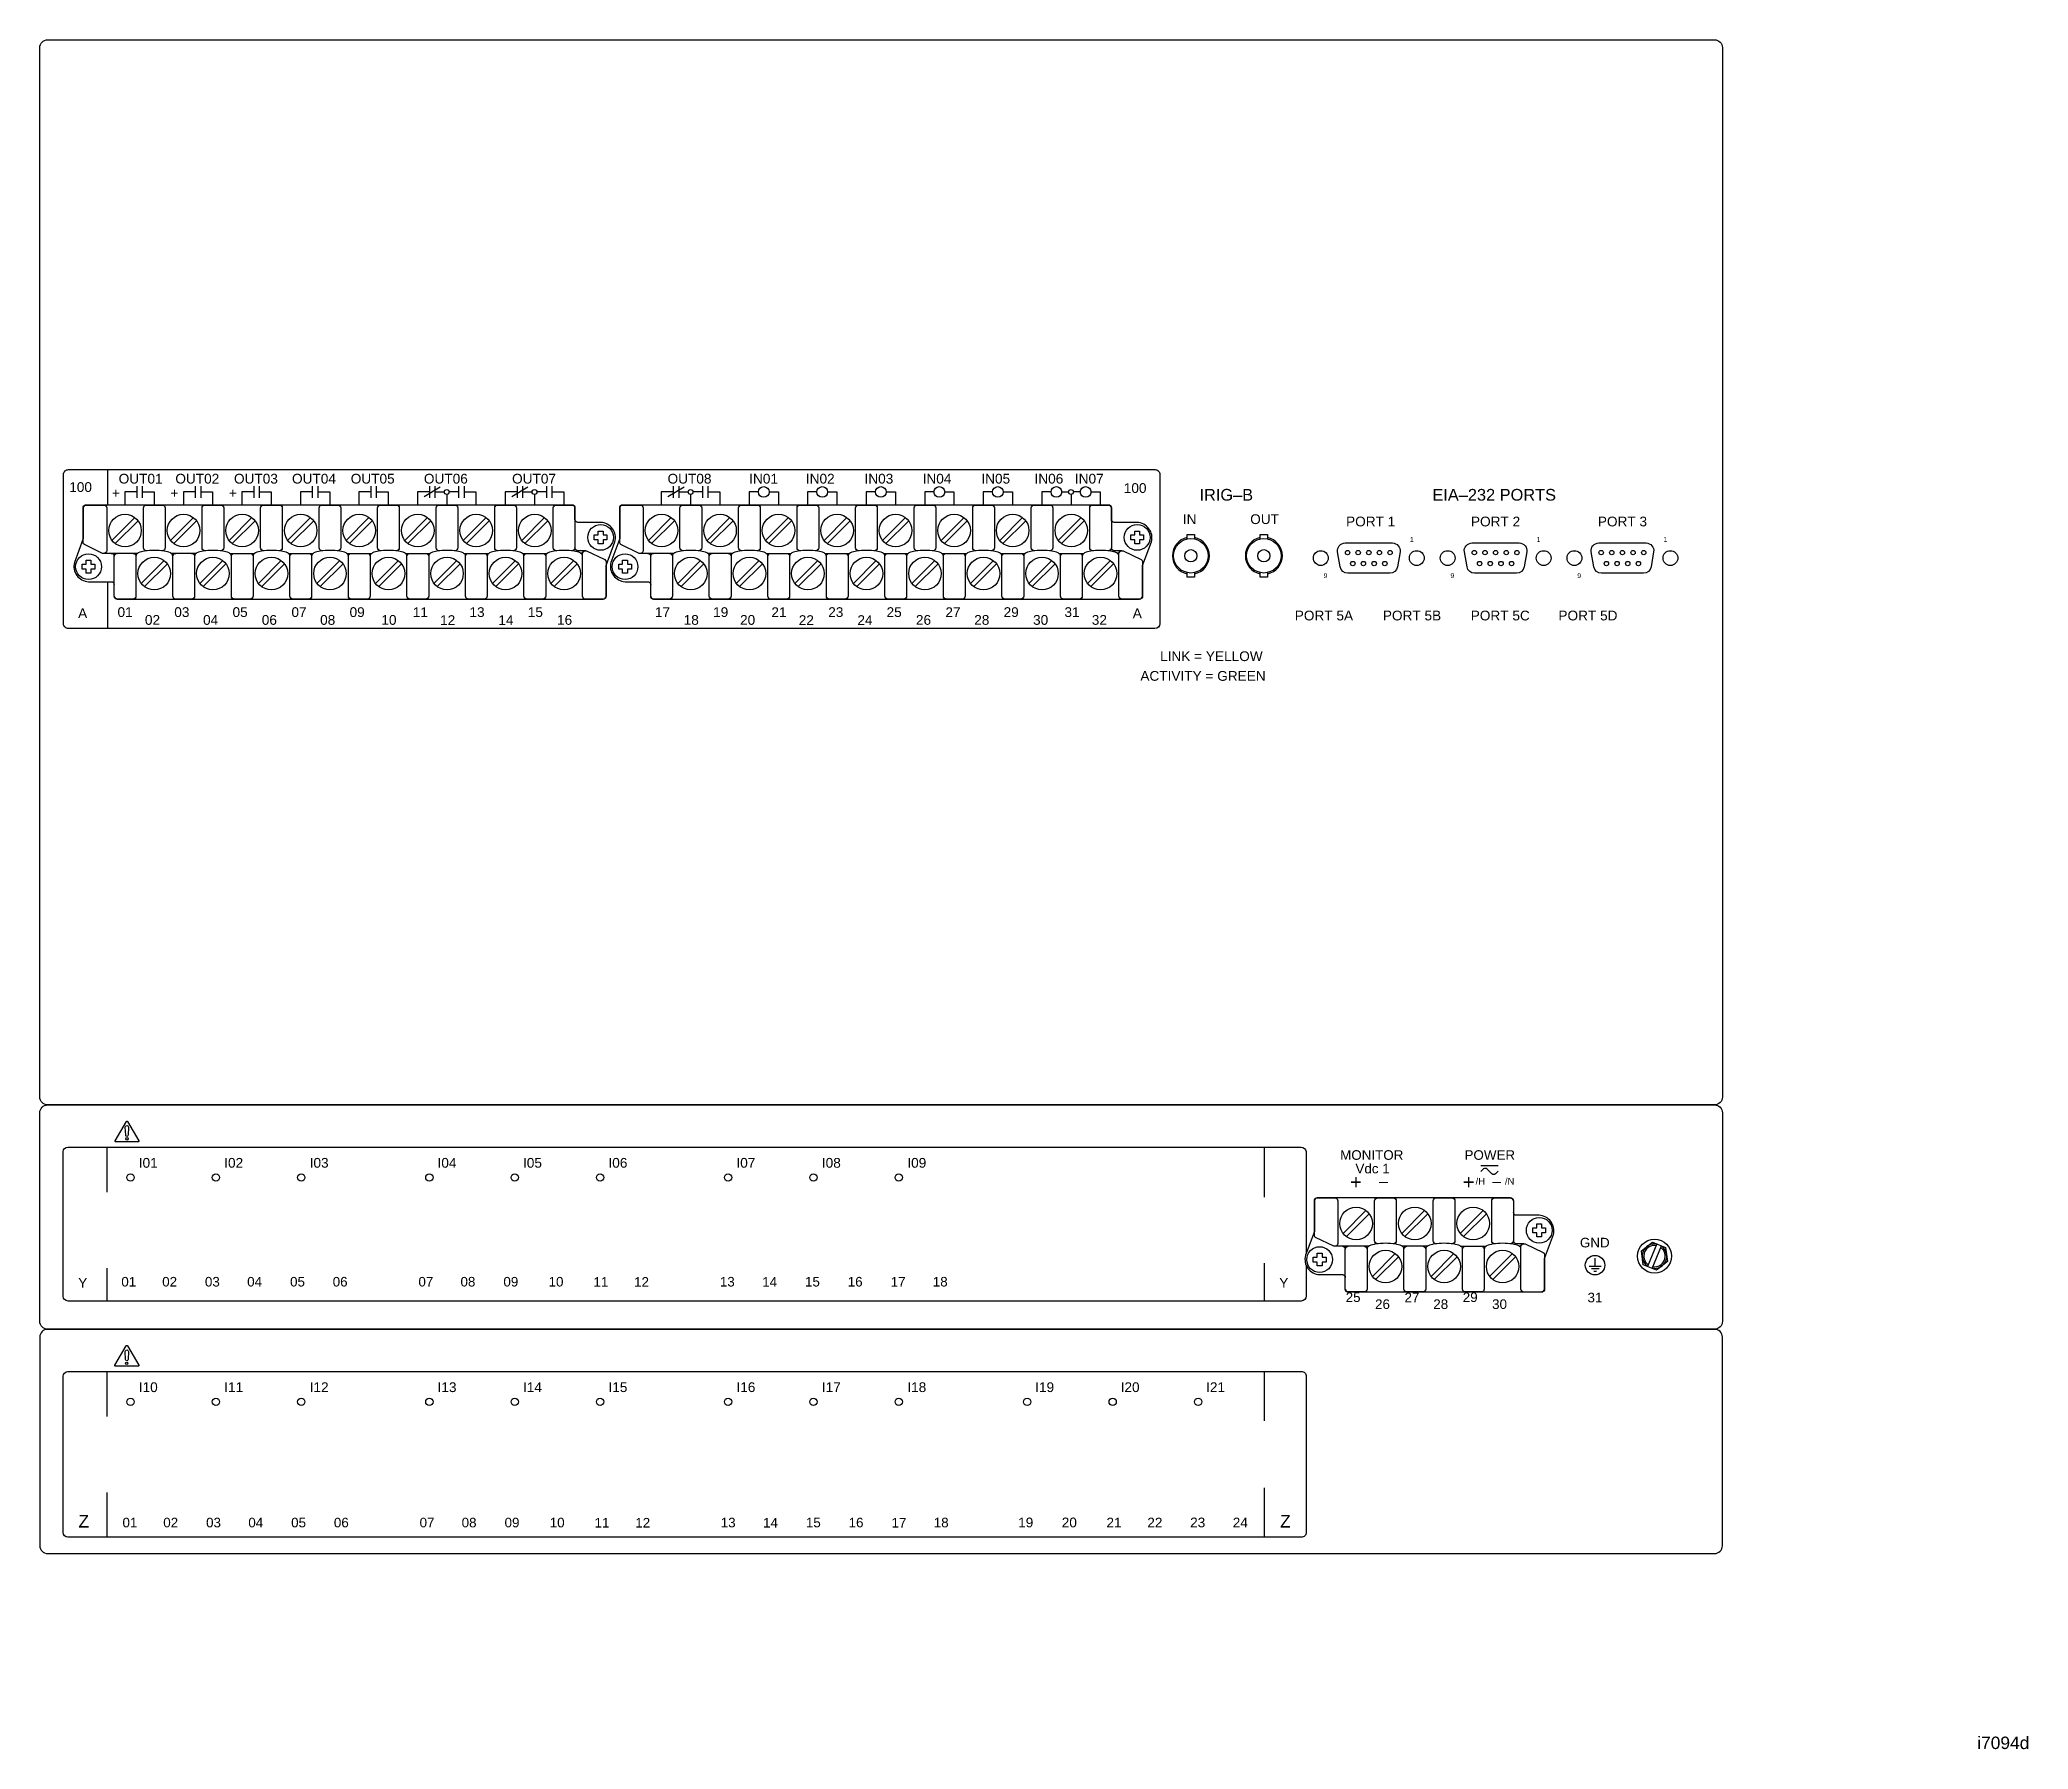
# Model space of a CAD drawing. Header units: inches. Extents: x 1 to 47.8, y 0.2 to 35.
# Drawn here: x 27.37 to 47.76, y 0.25 to 17.77 of the extents above; entities that cross this region are included whole.
import ezdxf

# ---------------------------------------------------------------- set-up
doc = ezdxf.new("R2010")
doc.units = ezdxf.units.IN
doc.header["$MEASUREMENT"] = 0
doc.layers.add('9.0_____DWG', color=7, linetype='Continuous')
doc.styles.add('Arial', font='arial.ttf', dxfattribs={"height": 0.1})

msp = doc.modelspace()

# ---------------------------------------------------------------- texts
at = {"layer": '9.0_____DWG', "style": 'Arial'}
for s, height, p in [('OUT01', 0.1, (28.183, 13.224)), ('OUT02', 0.1, (28.764, 13.224)), ('OUT03', 0.1, (29.365, 13.224)), ('OUT04', 0.1, (29.96, 13.224)), ('OUT05', 0.1, (30.562, 13.224)), ('OUT06', 0.1, (31.312, 13.224)), ('OUT07', 0.1, (32.216, 13.224)), ('OUT08', 0.1, (33.81, 13.224)), ('IN01', 0.1, (34.647, 13.224)), ('IN02', 0.1, (35.228, 13.224)), ('IN03', 0.1, (35.829, 13.224)), ('IN04', 0.1, (36.425, 13.224)), ('IN05', 0.1, (37.027, 13.224)), ('IN06', 0.1, (37.572, 13.224)), ('IN07', 0.1, (37.986, 13.224)), ('100', 0.1, (27.676, 13.138)), ('+', 0.1, (28.114, 13.076)), ('+', 0.1, (28.714, 13.076)), ('+', 0.1, (29.314, 13.076)), ('100', 0.1, (38.487, 13.128)), ('IRIG–B', 0.12, (39.263, 13.049)), ('EIA–232 PORTS', 0.12, (41.651, 13.049)), ('IN', 0.1, (39.093, 12.808)), ('OUT', 0.1, (39.783, 12.809)), ('PORT 1', 0.1, (40.766, 12.785)), ('PORT 2', 0.1, (42.046, 12.785)), ('PORT 3', 0.1, (43.347, 12.785)), ('1', 0.05, (41.42, 12.626)), ('1', 0.05, (42.72, 12.626)), ('1', 0.05, (44.02, 12.626)), ('9', 0.05, (40.536, 12.255)), ('9', 0.05, (41.836, 12.255)), ('9', 0.05, (43.136, 12.255)), ('A', 0.1, (27.767, 11.845)), ('01', 0.1, (28.171, 11.856)), ('02', 0.1, (28.452, 11.776)), ('03', 0.1, (28.753, 11.856)), ('04', 0.1, (29.048, 11.776)), ('05', 0.1, (29.35, 11.856)), ('06', 0.1, (29.65, 11.776)), ('07', 0.1, (29.954, 11.856)), ('08', 0.1, (30.248, 11.776)), ('09', 0.1, (30.55, 11.856)), ('10', 0.1, (30.876, 11.776)), ('11', 0.1, (31.198, 11.855)), ('12', 0.1, (31.478, 11.774)), ('13', 0.1, (31.779, 11.856)), ('14', 0.1, (32.075, 11.774)), ('15', 0.1, (32.377, 11.856)), ('16', 0.1, (32.677, 11.776)), ('17', 0.1, (33.68, 11.855)), ('18', 0.1, (33.975, 11.776)), ('19', 0.1, (34.277, 11.856)), ('20', 0.1, (34.553, 11.776)), ('21', 0.1, (34.874, 11.855)), ('22', 0.1, (35.155, 11.774)), ('23', 0.1, (35.457, 11.856)), ('24', 0.1, (35.756, 11.774)), ('25', 0.1, (36.055, 11.856)), ('26', 0.1, (36.356, 11.776)), ('27', 0.1, (36.658, 11.855)), ('28', 0.1, (36.954, 11.776)), ('29', 0.1, (37.255, 11.856)), ('30', 0.1, (37.557, 11.776)), ('31', 0.1, (37.879, 11.856)), ('32', 0.1, (38.159, 11.776)), ('A', 0.1, (38.579, 11.844)), ('PORT 5A', 0.1, (40.24, 11.821)), ('PORT 5B', 0.1, (41.143, 11.821)), ('PORT 5C', 0.1, (42.044, 11.821)), ('PORT 5D', 0.1, (42.943, 11.821)), ('LINK = YELLOW', 0.1, (38.859, 11.404)), ('ACTIVITY = GREEN', 0.1, (38.657, 11.202)), ('MONITOR', 0.0983, (40.705, 6.291)), ('POWER', 0.0983, (41.98, 6.291)), ('I01', 0.1, (28.389, 6.21)), ('I02', 0.1, (29.265, 6.21)), ('I03', 0.1, (30.141, 6.21)), ('I04', 0.1, (31.452, 6.21)), ('I05', 0.1, (32.328, 6.21)), ('I06', 0.1, (33.204, 6.21)), ('I07', 0.1, (34.516, 6.21)), ('I08', 0.1, (35.392, 6.21)), ('I09', 0.1, (36.268, 6.21)), ('Vdc 1', 0.0983, (40.862, 6.152)), ('+', 0.147, (40.807, 5.99)), ('–', 0.118, (41.104, 6.015)), ('+', 0.147, (41.963, 5.99)), ('/H', 0.0688, (42.094, 6.037)), ('–', 0.118, (42.264, 6.014)), ('/N', 0.0688, (42.395, 6.037)), ('GND', 0.0983, (43.163, 5.393)), ('Y', 0.1, (27.768, 4.979)), ('01', 0.0983, (28.21, 4.992)), ('02', 0.0983, (28.629, 4.992)), ('03', 0.0983, (29.067, 4.992)), ('04', 0.0983, (29.5, 4.992)), ('05', 0.0983, (29.94, 4.992)), ('06', 0.0983, (30.377, 4.992)), ('07', 0.0983, (31.256, 4.992)), ('08', 0.0983, (31.687, 4.992)), ('09', 0.0983, (32.127, 4.992)), ('10', 0.0983, (32.59, 4.992)), ('11', 0.0983, (33.05, 4.99)), ('12', 0.0983, (33.467, 4.99)), ('13', 0.0983, (34.346, 4.992)), ('14', 0.0983, (34.78, 4.99)), ('15', 0.0983, (35.219, 4.992)), ('16', 0.0983, (35.657, 4.992)), ('17', 0.0983, (36.097, 4.99)), ('18', 0.0983, (36.529, 4.992)), ('Y', 0.1, (40.081, 4.979)), ('25', 0.0983, (40.762, 4.833)), ('27', 0.0983, (41.365, 4.831)), ('29', 0.0983, (41.962, 4.833)), ('31', 0.0983, (43.241, 4.83)), ('26', 0.0983, (41.063, 4.762)), ('28', 0.0983, (41.66, 4.762)), ('30', 0.0983, (42.263, 4.762)), ('I10', 0.1, (28.389, 3.91)), ('I11', 0.1, (29.265, 3.91)), ('I12', 0.1, (30.141, 3.91)), ('I13', 0.1, (31.452, 3.91)), ('I14', 0.1, (32.328, 3.91)), ('I15', 0.1, (33.204, 3.91)), ('I16', 0.1, (34.516, 3.91)), ('I17', 0.1, (35.392, 3.91)), ('I18', 0.1, (36.268, 3.91)), ('I19', 0.1, (37.579, 3.91)), ('I20', 0.1, (38.455, 3.91)), ('I21', 0.1, (39.331, 3.91)), ('Z', 0.128, (27.77, 2.521)), ('01', 0.0983, (28.222, 2.523)), ('02', 0.0983, (28.64, 2.523)), ('03', 0.0983, (29.079, 2.523)), ('04', 0.0983, (29.512, 2.523)), ('05', 0.0983, (29.951, 2.523)), ('06', 0.0983, (30.389, 2.523)), ('07', 0.0983, (31.268, 2.523)), ('08', 0.0983, (31.699, 2.523)), ('09', 0.0983, (32.139, 2.523)), ('10', 0.0983, (32.602, 2.523)), ('11', 0.0983, (33.061, 2.521)), ('12', 0.0983, (33.479, 2.521)), ('13', 0.0983, (34.355, 2.523)), ('14', 0.0983, (34.789, 2.521)), ('15', 0.0983, (35.228, 2.523)), ('16', 0.0983, (35.666, 2.523)), ('17', 0.0983, (36.106, 2.521)), ('18', 0.0983, (36.539, 2.523)), ('19', 0.1, (37.404, 2.523)), ('20', 0.1, (37.851, 2.523)), ('21', 0.1, (38.309, 2.522)), ('22', 0.1, (38.728, 2.522)), ('23', 0.1, (39.167, 2.523)), ('24', 0.1, (39.604, 2.522)), ('Z', 0.128, (40.089, 2.521)), ('i7094d', 0.1275, (47.236, 0.25))]:
    msp.add_text(s, height=height, dxfattribs=at).set_placement(p)

# ---------------------------------------------------------------- linework, layer by layer
at = {"layer": '9.0_____DWG'}
for p, q in [((31.424, 13.138), (31.521, 13.138)), ((31.546, 13.113), (31.546, 13.004)), ((31.668, 13.138), (31.571, 13.138)), ((32.324, 13.138), (32.421, 13.138)), ((32.446, 13.113), (32.446, 13.004)), ((32.568, 13.138), (32.471, 13.138)), ((33.924, 13.138), (34.021, 13.138)), ((34.046, 13.113), (34.046, 13.004)), ((34.168, 13.138), (34.071, 13.138)), ((37.851, 13.138), (37.921, 13.138)), ((37.946, 13.113), (37.946, 13.004)), ((38.041, 13.138), (37.971, 13.138))]:
    msp.add_line(p, q, dxfattribs=at)
for points in [[(27.374, 17.694, -0.414292), (27.454, 17.774), (44.544, 17.774, -0.414253), (44.624, 17.694), (44.624, 6.934, -0.414253), (44.544, 6.854), (27.454, 6.854, -0.414292), (27.374, 6.934)], [(38.807, 13.367, -0.419026), (38.857, 13.317), (38.857, 11.787, -0.414132), (38.807, 11.737), (27.669, 11.737, -0.418428), (27.617, 11.787), (27.617, 13.317, -0.422338), (27.669, 13.367)], [(33.152, 12.04), (32.968, 12.04, -0.414214), (32.938, 12.07), (32.938, 12.507, -0.390527), (32.968, 12.535), (32.98, 12.535), (33.166, 12.445, -0.241514), (33.179, 12.425), (33.179, 12.07, -0.422157)], [(38.652, 12.04), (38.468, 12.04, -0.414214), (38.438, 12.07), (38.438, 12.507, -0.390527), (38.468, 12.535), (38.48, 12.535), (38.666, 12.445, -0.241514), (38.679, 12.425), (38.679, 12.07, -0.422157)], [(40.757, 12.615), (41.241, 12.615, -0.46318), (41.319, 12.523), (41.292, 12.369, -0.363045), (41.214, 12.304), (40.784, 12.304, -0.360245), (40.706, 12.369), (40.679, 12.523, -0.463312)], [(42.057, 12.615), (42.541, 12.615, -0.46318), (42.619, 12.523), (42.592, 12.369, -0.363045), (42.514, 12.304), (42.084, 12.304, -0.360245), (42.006, 12.369), (41.979, 12.523, -0.463312)], [(43.357, 12.615), (43.841, 12.615, -0.46318), (43.919, 12.523), (43.892, 12.369, -0.363045), (43.814, 12.304), (43.384, 12.304, -0.360245), (43.306, 12.369), (43.279, 12.523, -0.463312)], [(27.374, 6.773, -0.414292), (27.454, 6.853), (44.544, 6.853, -0.414253), (44.624, 6.773), (44.624, 4.634, -0.414253), (44.544, 4.554), (27.454, 4.554, -0.414292), (27.374, 4.634)], [(28.146, 6.485), (28.262, 6.685, -0.552985), (28.274, 6.685), (28.389, 6.485, -0.563982), (28.383, 6.475), (28.152, 6.475, -0.589238)], [(28.251, 6.625, -1.008297), (28.284, 6.625), (28.28, 6.543, -1.009953), (28.255, 6.544)], [(42.774, 4.936), (42.589, 4.935, -0.414214), (42.559, 4.965), (42.559, 5.403, -0.390527), (42.589, 5.431), (42.601, 5.431), (42.787, 5.341, -0.241514), (42.8, 5.321), (42.8, 4.965, -0.422157)], [(28.145, 4.185), (28.26, 4.385, -0.552985), (28.272, 4.385), (28.388, 4.185, -0.563982), (28.382, 4.174), (28.151, 4.174, -0.589238)], [(28.25, 4.325, -1.008297), (28.283, 4.325), (28.279, 4.243, -1.009953), (28.254, 4.243)], [(27.663, 4.121), (40.306, 4.121, -0.428944), (40.358, 4.07), (40.358, 2.471, -0.426886), (40.306, 2.421), (27.663, 2.421, -0.399702), (27.615, 2.471), (27.615, 4.07, -0.398751)]]:
    msp.add_lwpolyline(points, format="xyb", close=True, dxfattribs=at)
for points in [[(28.067, 13.367), (28.067, 13.004)], [(28.368, 13.138), (28.246, 13.138), (28.246, 13.004)], [(28.368, 13.198), (28.368, 13.078)], [(28.424, 13.198), (28.424, 13.078)], [(28.424, 13.138), (28.546, 13.138), (28.546, 13.004)], [(28.968, 13.138), (28.846, 13.138), (28.846, 13.004)], [(28.968, 13.198), (28.968, 13.078)], [(29.024, 13.198), (29.024, 13.078)], [(29.024, 13.138), (29.146, 13.138), (29.146, 13.004)], [(29.568, 13.138), (29.446, 13.138), (29.446, 13.004)], [(29.568, 13.198), (29.568, 13.078)], [(29.624, 13.198), (29.624, 13.078)], [(29.624, 13.138), (29.746, 13.138), (29.746, 13.004)], [(30.168, 13.138), (30.046, 13.138), (30.046, 13.004)], [(30.168, 13.198), (30.168, 13.078)], [(30.224, 13.198), (30.224, 13.078)], [(30.224, 13.138), (30.346, 13.138), (30.346, 13.004)], [(30.768, 13.138), (30.646, 13.138), (30.646, 12.999)], [(30.768, 13.198), (30.768, 13.078)], [(30.824, 13.198), (30.824, 13.078)], [(30.824, 13.138), (30.946, 13.138), (30.946, 13.004)], [(31.368, 13.138), (31.246, 13.138), (31.246, 13.004)], [(31.479, 13.188), (31.314, 13.088)], [(31.368, 13.198), (31.368, 13.078)], [(31.424, 13.198), (31.424, 13.078)], [(31.668, 13.198), (31.668, 13.078)], [(31.724, 13.198), (31.724, 13.078)], [(31.724, 13.138), (31.846, 13.138), (31.846, 13.004)], [(32.268, 13.138), (32.146, 13.138), (32.146, 13.004)], [(32.379, 13.188), (32.214, 13.088)], [(32.268, 13.198), (32.268, 13.078)], [(32.324, 13.198), (32.324, 13.078)], [(32.568, 13.198), (32.568, 13.078)], [(32.624, 13.198), (32.624, 13.078)], [(32.624, 13.138), (32.746, 13.138), (32.746, 13.004)], [(33.868, 13.138), (33.746, 13.138), (33.746, 13.004)], [(33.979, 13.188), (33.814, 13.088)], [(33.868, 13.198), (33.868, 13.078)], [(33.924, 13.198), (33.924, 13.078)], [(34.168, 13.198), (34.168, 13.078)], [(34.224, 13.198), (34.224, 13.078)], [(34.224, 13.138), (34.346, 13.138), (34.346, 13.004)], [(34.741, 13.138), (34.646, 13.138), (34.646, 13.004)], [(34.851, 13.138), (34.946, 13.138), (34.946, 13.004)], [(35.341, 13.138), (35.246, 13.138), (35.246, 13.004)], [(35.451, 13.138), (35.546, 13.138), (35.546, 13.004)], [(35.941, 13.138), (35.846, 13.138), (35.846, 13.004)], [(36.051, 13.138), (36.146, 13.138), (36.146, 13.004)], [(36.541, 13.138), (36.446, 13.138), (36.446, 13.004)], [(36.651, 13.138), (36.746, 13.138), (36.746, 13.004)], [(37.141, 13.138), (37.046, 13.138), (37.046, 13.004)], [(37.251, 13.138), (37.346, 13.138), (37.346, 13.004)], [(37.741, 13.138), (37.646, 13.138), (37.646, 13.004)], [(38.151, 13.138), (38.246, 13.138), (38.246, 13.004)], [(28.348, 12.876), (28.114, 12.641)], [(28.949, 12.876), (28.715, 12.641)], [(29.549, 12.876), (29.315, 12.641)], [(30.149, 12.876), (29.915, 12.641)], [(30.749, 12.876), (30.515, 12.641)], [(31.349, 12.876), (31.115, 12.641)], [(31.949, 12.876), (31.715, 12.641)], [(32.549, 12.876), (32.315, 12.641)], [(33.848, 12.876), (33.614, 12.641)], [(34.449, 12.876), (34.215, 12.641)], [(35.049, 12.876), (34.815, 12.641)], [(35.649, 12.876), (35.415, 12.641)], [(36.249, 12.876), (36.015, 12.641)], [(36.849, 12.876), (36.615, 12.641)], [(37.449, 12.876), (37.215, 12.641)], [(38.049, 12.876), (37.815, 12.641)], [(28.382, 12.842), (28.147, 12.608)], [(28.982, 12.842), (28.748, 12.608)], [(29.582, 12.842), (29.348, 12.608)], [(30.182, 12.842), (29.948, 12.608)], [(30.782, 12.842), (30.548, 12.608)], [(31.382, 12.842), (31.148, 12.608)], [(31.982, 12.842), (31.748, 12.608)], [(32.582, 12.842), (32.348, 12.608)], [(33.882, 12.842), (33.647, 12.608)], [(34.482, 12.842), (34.248, 12.608)], [(35.082, 12.842), (34.848, 12.608)], [(35.682, 12.842), (35.448, 12.608)], [(36.282, 12.842), (36.048, 12.608)], [(36.882, 12.842), (36.648, 12.608)], [(37.482, 12.842), (37.248, 12.608)], [(38.082, 12.842), (37.848, 12.608)], [(39.137, 12.657), (39.137, 12.702), (39.212, 12.702), (39.212, 12.657)], [(39.885, 12.657), (39.885, 12.702), (39.96, 12.702), (39.96, 12.657)], [(28.977, 12.508), (28.721, 12.508)], [(29.322, 12.508), (29.577, 12.508)], [(29.922, 12.508), (30.177, 12.508)], [(30.522, 12.508), (30.777, 12.508)], [(31.122, 12.508), (31.377, 12.508)], [(31.722, 12.508), (31.977, 12.508)], [(32.322, 12.508), (32.577, 12.508)], [(32.938, 12.509), (32.921, 12.509)], [(34.477, 12.508), (34.221, 12.508)], [(34.822, 12.508), (35.077, 12.508)], [(35.422, 12.508), (35.677, 12.508)], [(36.022, 12.508), (36.277, 12.508)], [(36.622, 12.508), (36.877, 12.508)], [(37.222, 12.508), (37.477, 12.508)], [(37.822, 12.508), (38.077, 12.508)], [(38.438, 12.509), (38.421, 12.509)], [(28.649, 12.435), (28.415, 12.2)], [(28.682, 12.401), (28.448, 12.167)], [(29.25, 12.435), (29.015, 12.2)], [(29.283, 12.401), (29.049, 12.167)], [(29.85, 12.435), (29.615, 12.2)], [(29.883, 12.401), (29.649, 12.167)], [(30.45, 12.435), (30.215, 12.2)], [(30.483, 12.401), (30.249, 12.167)], [(31.05, 12.435), (30.815, 12.2)], [(31.083, 12.401), (30.849, 12.167)], [(31.65, 12.435), (31.415, 12.2)], [(31.683, 12.401), (31.449, 12.167)], [(32.25, 12.435), (32.015, 12.2)], [(32.283, 12.401), (32.049, 12.167)], [(32.85, 12.435), (32.615, 12.2)], [(32.883, 12.401), (32.649, 12.167)], [(34.149, 12.435), (33.915, 12.2)], [(34.182, 12.401), (33.948, 12.167)], [(34.749, 12.435), (34.515, 12.2)], [(34.783, 12.401), (34.549, 12.167)], [(35.35, 12.435), (35.115, 12.2)], [(35.383, 12.401), (35.149, 12.167)], [(35.95, 12.435), (35.715, 12.2)], [(35.983, 12.401), (35.749, 12.167)], [(36.55, 12.435), (36.315, 12.2)], [(36.583, 12.401), (36.349, 12.167)], [(37.15, 12.435), (36.915, 12.2)], [(37.183, 12.401), (36.949, 12.167)], [(37.75, 12.435), (37.515, 12.2)], [(37.783, 12.401), (37.549, 12.167)], [(38.35, 12.435), (38.115, 12.2)], [(38.383, 12.401), (38.149, 12.167)], [(39.212, 12.311), (39.212, 12.266), (39.137, 12.266), (39.137, 12.311)], [(39.96, 12.311), (39.96, 12.266), (39.885, 12.266), (39.885, 12.311)], [(28.067, 12.218), (28.067, 11.737)], [(28.063, 6.421), (28.063, 5.96)], [(39.926, 6.421), (39.926, 5.909)], [(42.148, 6.232), (42.325, 6.232)], [(40.97, 5.771), (40.735, 5.537)], [(41.003, 5.738), (40.769, 5.504)], [(41.57, 5.771), (41.336, 5.537)], [(41.604, 5.738), (41.37, 5.504)], [(42.17, 5.771), (41.936, 5.537)], [(42.204, 5.738), (41.97, 5.504)], [(41.27, 5.33), (41.036, 5.096)], [(41.599, 5.404), (41.343, 5.404)], [(41.871, 5.33), (41.637, 5.096)], [(41.943, 5.404), (42.199, 5.404)], [(42.471, 5.33), (42.237, 5.096)], [(42.559, 5.405), (42.542, 5.405)], [(43.951, 5.429), (43.855, 5.198)], [(43.905, 5.178), (44.001, 5.409)], [(28.063, 5.18), (28.063, 4.843)], [(39.926, 5.23), (39.926, 4.843)], [(41.304, 5.297), (41.069, 5.063)], [(41.904, 5.297), (41.67, 5.063)], [(42.504, 5.297), (42.27, 5.063)], [(43.257, 5.201), (43.382, 5.201)], [(43.281, 5.176), (43.359, 5.176)], [(43.305, 5.151), (43.334, 5.151)], [(43.318, 5.201), (43.318, 5.281)], [(28.063, 4.121), (28.063, 3.659)], [(39.926, 4.121), (39.926, 3.614)], [(28.063, 2.879), (28.063, 2.421)], [(39.926, 2.929), (39.926, 2.421)]]:
    msp.add_lwpolyline(points, dxfattribs=at)
for points in [[(28.137, 12.07, 0.414213), (28.167, 12.04), (33.149, 12.04, 0.414214), (33.179, 12.07), (33.179, 12.383), (33.27, 12.627, 0.480048), (33.125, 12.826), (32.89, 12.826, -0.414214), (32.86, 12.856), (32.86, 12.974, 0.414212), (32.83, 13.004), (32.83, 13.004), (27.849, 13.004, 0.414215), (27.819, 12.974), (27.819, 12.661), (27.729, 12.416, 0.47859), (27.874, 12.218), (28.107, 12.218, -0.414214), (28.137, 12.188)], [(28.376, 12.508), (28.018, 12.508), (27.832, 12.598, -0.241986), (27.819, 12.618), (27.819, 12.974, -0.422157), (27.846, 13.004), (28.03, 13.004, -0.414214), (28.06, 12.974), (28.06, 12.537, -0.390527), (28.03, 12.508)], [(28.475, 12.535), (28.467, 12.535, -0.414214), (28.437, 12.565), (28.437, 12.974, -0.414214), (28.467, 13.004), (28.63, 13.004, -0.414214), (28.66, 12.974), (28.66, 12.565, -0.414214), (28.63, 12.535), (28.623, 12.535)], [(29.075, 12.535), (29.068, 12.535, -0.414214), (29.038, 12.565), (29.038, 12.974, -0.414214), (29.068, 13.004), (29.23, 13.004, -0.414214), (29.26, 12.974), (29.26, 12.565, -0.414214), (29.23, 12.535), (29.224, 12.535)], [(29.675, 12.535), (29.668, 12.535, -0.414214), (29.638, 12.565), (29.638, 12.974, -0.414214), (29.668, 13.004), (29.83, 13.004, -0.414214), (29.86, 12.974), (29.86, 12.565, -0.414214), (29.83, 12.535), (29.824, 12.535)], [(30.275, 12.535), (30.268, 12.535, -0.414214), (30.238, 12.565), (30.238, 12.974, -0.414214), (30.268, 13.004), (30.43, 13.004, -0.414214), (30.46, 12.974), (30.46, 12.565, -0.414214), (30.43, 12.535), (30.424, 12.535)], [(30.875, 12.535), (30.868, 12.535, -0.414214), (30.838, 12.565), (30.838, 12.974, -0.414214), (30.868, 13.004), (31.03, 13.004, -0.414214), (31.06, 12.974), (31.06, 12.565, -0.414214), (31.03, 12.535), (31.024, 12.535)], [(31.475, 12.535), (31.468, 12.535, -0.414214), (31.438, 12.565), (31.438, 12.974, -0.414214), (31.468, 13.004), (31.63, 13.004, -0.414214), (31.66, 12.974), (31.66, 12.565, -0.414214), (31.63, 12.535), (31.624, 12.535)], [(32.075, 12.535), (32.068, 12.535, -0.414214), (32.038, 12.565), (32.038, 12.974, -0.414214), (32.068, 13.004), (32.23, 13.004, -0.414214), (32.26, 12.974), (32.26, 12.565, -0.414214), (32.23, 12.535), (32.224, 12.535)], [(32.676, 12.535), (32.668, 12.535, -0.414214), (32.638, 12.565), (32.638, 12.974, -0.414214), (32.668, 13.004), (32.83, 13.004, -0.414214), (32.86, 12.974), (32.86, 12.565, -0.414214), (32.83, 12.535), (32.824, 12.535)], [(33.637, 12.07, 0.414213), (33.667, 12.04), (38.649, 12.04, 0.414214), (38.679, 12.07), (38.679, 12.383), (38.77, 12.627, 0.480048), (38.625, 12.826), (38.39, 12.826, -0.414214), (38.36, 12.856), (38.36, 12.974, 0.414212), (38.33, 13.004), (38.33, 13.004), (33.349, 13.004, 0.414215), (33.319, 12.974), (33.319, 12.661), (33.229, 12.416, 0.47859), (33.374, 12.218), (33.607, 12.218, -0.414214), (33.637, 12.188)], [(33.876, 12.508), (33.518, 12.508), (33.332, 12.598, -0.241986), (33.319, 12.618), (33.319, 12.974, -0.422157), (33.346, 13.004), (33.53, 13.004, -0.414214), (33.56, 12.974), (33.56, 12.537, -0.390527), (33.53, 12.508)], [(33.975, 12.535), (33.967, 12.535, -0.414214), (33.937, 12.565), (33.937, 12.974, -0.414214), (33.967, 13.004), (34.13, 13.004, -0.414214), (34.16, 12.974), (34.16, 12.565, -0.414214), (34.13, 12.535), (34.123, 12.535)], [(34.575, 12.535), (34.568, 12.535, -0.414214), (34.538, 12.565), (34.538, 12.974, -0.414214), (34.568, 13.004), (34.73, 13.004, -0.414214), (34.76, 12.974), (34.76, 12.565, -0.414214), (34.73, 12.535), (34.724, 12.535)], [(35.175, 12.535), (35.168, 12.535, -0.414214), (35.138, 12.565), (35.138, 12.974, -0.414214), (35.168, 13.004), (35.33, 13.004, -0.414214), (35.36, 12.974), (35.36, 12.565, -0.414214), (35.33, 12.535), (35.324, 12.535)], [(35.775, 12.535), (35.768, 12.535, -0.414214), (35.738, 12.565), (35.738, 12.974, -0.414214), (35.768, 13.004), (35.93, 13.004, -0.414214), (35.96, 12.974), (35.96, 12.565, -0.414214), (35.93, 12.535), (35.924, 12.535)], [(36.375, 12.535), (36.368, 12.535, -0.414214), (36.338, 12.565), (36.338, 12.974, -0.414214), (36.368, 13.004), (36.53, 13.004, -0.414214), (36.56, 12.974), (36.56, 12.565, -0.414214), (36.53, 12.535), (36.524, 12.535)], [(36.975, 12.535), (36.968, 12.535, -0.414214), (36.938, 12.565), (36.938, 12.974, -0.414214), (36.968, 13.004), (37.13, 13.004, -0.414214), (37.16, 12.974), (37.16, 12.565, -0.414214), (37.13, 12.535), (37.124, 12.535)], [(37.575, 12.535), (37.568, 12.535, -0.414214), (37.538, 12.565), (37.538, 12.974, -0.414214), (37.568, 13.004), (37.73, 13.004, -0.414214), (37.76, 12.974), (37.76, 12.565, -0.414214), (37.73, 12.535), (37.724, 12.535)], [(38.175, 12.535), (38.168, 12.535, -0.414214), (38.138, 12.565), (38.138, 12.974, -0.414214), (38.168, 13.004), (38.33, 13.004, -0.414214), (38.36, 12.974), (38.36, 12.565, -0.414214), (38.33, 12.535), (38.324, 12.535)], [(39.137, 12.67, 0.815611), (39.137, 12.298)], [(39.212, 12.298, 0.820361), (39.212, 12.67)], [(39.885, 12.67, 0.815611), (39.885, 12.298)], [(39.96, 12.298, 0.820361), (39.96, 12.67)], [(28.107, 12.508, -0.414214), (28.137, 12.478)], [(28.33, 12.508, -0.414214), (28.36, 12.478), (28.36, 12.07, -0.414214), (28.33, 12.04), (28.167, 12.04, -0.414214), (28.137, 12.07), (28.137, 12.478, -0.414214), (28.167, 12.508)], [(28.738, 12.478, 0.191033), (28.729, 12.502, 0.081668), (28.714, 12.513, 0.0591), (28.65, 12.532, 0.034646), (28.548, 12.539, 0.03436), (28.448, 12.532, 0.0591), (28.384, 12.513, 0.081668), (28.368, 12.502, 0.191033), (28.36, 12.478)], [(28.931, 12.508, -0.414214), (28.961, 12.478), (28.961, 12.07, -0.414214), (28.931, 12.04), (28.768, 12.04, -0.414214), (28.738, 12.07), (28.738, 12.478, -0.414214), (28.768, 12.508)], [(29.339, 12.478, 0.191033), (29.33, 12.502, 0.081668), (29.314, 12.513, 0.0591), (29.251, 12.532, 0.034646), (29.149, 12.539, 0.03436), (29.048, 12.532, 0.0591), (28.985, 12.513, 0.081668), (28.969, 12.502, 0.191033), (28.961, 12.478)], [(29.531, 12.508, -0.414214), (29.561, 12.478), (29.561, 12.07, -0.414214), (29.531, 12.04), (29.368, 12.04, -0.414214), (29.338, 12.07), (29.338, 12.478, -0.414214), (29.368, 12.508)], [(29.939, 12.478, 0.191033), (29.93, 12.502, 0.081668), (29.914, 12.513, 0.0591), (29.851, 12.532, 0.034646), (29.749, 12.539, 0.03436), (29.648, 12.532, 0.0591), (29.585, 12.513, 0.081668), (29.569, 12.502, 0.191033), (29.561, 12.478)], [(30.131, 12.508, -0.414214), (30.161, 12.478), (30.161, 12.07, -0.414214), (30.131, 12.04), (29.968, 12.04, -0.414214), (29.938, 12.07), (29.938, 12.478, -0.414214), (29.968, 12.508)], [(30.539, 12.478, 0.191033), (30.53, 12.502, 0.081668), (30.514, 12.513, 0.0591), (30.451, 12.532, 0.034646), (30.349, 12.539, 0.03436), (30.248, 12.532, 0.0591), (30.185, 12.513, 0.081668), (30.169, 12.502, 0.191033), (30.161, 12.478)], [(30.731, 12.508, -0.414214), (30.761, 12.478), (30.761, 12.07, -0.414214), (30.731, 12.04), (30.568, 12.04, -0.414214), (30.538, 12.07), (30.538, 12.478, -0.414214), (30.568, 12.508)], [(31.139, 12.478, 0.191033), (31.13, 12.502, 0.081668), (31.114, 12.513, 0.0591), (31.051, 12.532, 0.034646), (30.949, 12.539, 0.03436), (30.848, 12.532, 0.0591), (30.785, 12.513, 0.081668), (30.769, 12.502, 0.191033), (30.761, 12.478)], [(31.331, 12.508, -0.414214), (31.361, 12.478), (31.361, 12.07, -0.414214), (31.331, 12.04), (31.168, 12.04, -0.414214), (31.138, 12.07), (31.138, 12.478, -0.414214), (31.168, 12.508)], [(31.739, 12.478, 0.191033), (31.73, 12.502, 0.081668), (31.714, 12.513, 0.0591), (31.651, 12.532, 0.034646), (31.549, 12.539, 0.03436), (31.448, 12.532, 0.0591), (31.385, 12.513, 0.081668), (31.369, 12.502, 0.191033), (31.361, 12.478)], [(31.931, 12.508, -0.414214), (31.961, 12.478), (31.961, 12.07, -0.414214), (31.931, 12.04), (31.768, 12.04, -0.414214), (31.738, 12.07), (31.738, 12.478, -0.414214), (31.768, 12.508)], [(32.339, 12.478, 0.191033), (32.33, 12.502, 0.081668), (32.314, 12.513, 0.0591), (32.251, 12.532, 0.034646), (32.149, 12.539, 0.03436), (32.048, 12.532, 0.0591), (31.985, 12.513, 0.081668), (31.969, 12.502, 0.191033), (31.961, 12.478)], [(32.531, 12.508, -0.414214), (32.561, 12.478), (32.561, 12.07, -0.414214), (32.531, 12.04), (32.368, 12.04, -0.414214), (32.338, 12.07), (32.338, 12.478, -0.414214), (32.368, 12.508)], [(32.938, 12.487, 0.127742), (32.93, 12.502, 0.081668), (32.914, 12.513, 0.0591), (32.851, 12.532, 0.034646), (32.749, 12.539, 0.03436), (32.648, 12.532, 0.0591), (32.585, 12.513, 0.081668), (32.569, 12.502, 0.191033), (32.561, 12.478)], [(32.968, 12.535), (32.89, 12.535, -0.414214), (32.86, 12.565)], [(33.607, 12.508, -0.414214), (33.637, 12.478)], [(33.83, 12.508, -0.414214), (33.86, 12.478), (33.86, 12.07, -0.414214), (33.83, 12.04), (33.667, 12.04, -0.414214), (33.637, 12.07), (33.637, 12.478, -0.414214), (33.667, 12.508)], [(34.238, 12.478, 0.191033), (34.229, 12.502, 0.081668), (34.214, 12.513, 0.0591), (34.15, 12.532, 0.034646), (34.048, 12.539, 0.03436), (33.948, 12.532, 0.0591), (33.884, 12.513, 0.081668), (33.868, 12.502, 0.191033), (33.86, 12.478)], [(34.431, 12.508, -0.414214), (34.461, 12.478), (34.461, 12.07, -0.414214), (34.431, 12.04), (34.268, 12.04, -0.414214), (34.238, 12.07), (34.238, 12.478, -0.414214), (34.268, 12.508)], [(34.838, 12.478, 0.191033), (34.83, 12.502, 0.081668), (34.814, 12.513, 0.0591), (34.751, 12.532, 0.034646), (34.649, 12.539, 0.03436), (34.548, 12.532, 0.0591), (34.485, 12.513, 0.081668), (34.469, 12.502, 0.191033), (34.461, 12.478)], [(35.031, 12.508, -0.414214), (35.061, 12.478), (35.061, 12.07, -0.414214), (35.031, 12.04), (34.868, 12.04, -0.414214), (34.838, 12.07), (34.838, 12.478, -0.414214), (34.868, 12.508)], [(35.439, 12.478, 0.191033), (35.43, 12.502, 0.081668), (35.414, 12.513, 0.0591), (35.351, 12.532, 0.034646), (35.249, 12.539, 0.03436), (35.148, 12.532, 0.0591), (35.085, 12.513, 0.081668), (35.069, 12.502, 0.191033), (35.061, 12.478)], [(35.631, 12.508, -0.414214), (35.661, 12.478), (35.661, 12.07, -0.414214), (35.631, 12.04), (35.468, 12.04, -0.414214), (35.438, 12.07), (35.438, 12.478, -0.414214), (35.468, 12.508)], [(36.039, 12.478, 0.191033), (36.03, 12.502, 0.081668), (36.014, 12.513, 0.0591), (35.951, 12.532, 0.034646), (35.849, 12.539, 0.03436), (35.748, 12.532, 0.0591), (35.685, 12.513, 0.081668), (35.669, 12.502, 0.191033), (35.661, 12.478)], [(36.231, 12.508, -0.414214), (36.261, 12.478), (36.261, 12.07, -0.414214), (36.231, 12.04), (36.068, 12.04, -0.414214), (36.038, 12.07), (36.038, 12.478, -0.414214), (36.068, 12.508)], [(36.639, 12.478, 0.191033), (36.63, 12.502, 0.081668), (36.614, 12.513, 0.0591), (36.551, 12.532, 0.034646), (36.449, 12.539, 0.03436), (36.348, 12.532, 0.0591), (36.285, 12.513, 0.081668), (36.269, 12.502, 0.191033), (36.261, 12.478)], [(36.831, 12.508, -0.414214), (36.861, 12.478), (36.861, 12.07, -0.414214), (36.831, 12.04), (36.668, 12.04, -0.414214), (36.638, 12.07), (36.638, 12.478, -0.414214), (36.668, 12.508)], [(37.239, 12.478, 0.191033), (37.23, 12.502, 0.081668), (37.214, 12.513, 0.0591), (37.151, 12.532, 0.034646), (37.049, 12.539, 0.03436), (36.948, 12.532, 0.0591), (36.885, 12.513, 0.081668), (36.869, 12.502, 0.191033), (36.861, 12.478)], [(37.431, 12.508, -0.414214), (37.461, 12.478), (37.461, 12.07, -0.414214), (37.431, 12.04), (37.268, 12.04, -0.414214), (37.238, 12.07), (37.238, 12.478, -0.414214), (37.268, 12.508)], [(37.839, 12.478, 0.191033), (37.83, 12.502, 0.081668), (37.814, 12.513, 0.0591), (37.751, 12.532, 0.034646), (37.649, 12.539, 0.03436), (37.548, 12.532, 0.0591), (37.485, 12.513, 0.081668), (37.469, 12.502, 0.191033), (37.461, 12.478)], [(38.031, 12.508, -0.414214), (38.061, 12.478), (38.061, 12.07, -0.414214), (38.031, 12.04), (37.868, 12.04, -0.414214), (37.838, 12.07), (37.838, 12.478, -0.414214), (37.868, 12.508)], [(38.438, 12.487, 0.127742), (38.43, 12.502, 0.081668), (38.414, 12.513, 0.0591), (38.351, 12.532, 0.034646), (38.249, 12.539, 0.03436), (38.148, 12.532, 0.0591), (38.085, 12.513, 0.081668), (38.069, 12.502, 0.191033), (38.061, 12.478)], [(38.468, 12.535), (38.39, 12.535, -0.414214), (38.36, 12.565)], [(40.356, 5.212), (40.356, 4.894, -0.413306), (40.306, 4.843), (27.664, 4.843, -0.412492), (27.613, 4.894), (27.614, 6.374, -0.401263), (27.663, 6.421), (40.306, 6.421, -0.379573), (40.356, 6.376), (40.356, 5.33)], [(42.324, 6.173), (42.298, 6.147, -0.404962), (42.26, 6.148), (42.212, 6.195), (42.212, 6.195, 0.404962), (42.175, 6.197), (42.148, 6.171)], [(42.482, 5.87, 0.414212), (42.452, 5.9), (40.471, 5.9, 0.414215), (40.441, 5.87), (40.441, 5.557), (40.35, 5.312, 0.47859), (40.495, 5.114), (40.728, 5.114, -0.414214), (40.758, 5.084)], [(40.998, 5.404), (40.64, 5.404), (40.454, 5.494, -0.241986), (40.441, 5.514), (40.441, 5.87, -0.422157), (40.467, 5.9), (40.652, 5.9, -0.414214), (40.682, 5.87), (40.682, 5.433, -0.390527), (40.652, 5.404)], [(40.759, 4.966, 0.414213), (40.789, 4.936), (42.77, 4.936, 0.414214), (42.8, 4.966), (42.8, 5.279), (42.891, 5.524, 0.480048), (42.746, 5.722), (42.512, 5.722, -0.414214), (42.482, 5.752)], [(41.096, 5.431), (41.088, 5.431, -0.414214), (41.058, 5.461), (41.058, 5.87, -0.414214), (41.088, 5.9), (41.251, 5.9, -0.414214), (41.281, 5.87), (41.281, 5.461, -0.414214), (41.251, 5.431), (41.244, 5.431)], [(41.697, 5.431), (41.689, 5.431, -0.414214), (41.659, 5.461), (41.659, 5.87, -0.414214), (41.689, 5.9), (41.852, 5.9, -0.414214), (41.882, 5.87), (41.882, 5.461, -0.414214), (41.852, 5.431), (41.845, 5.431)], [(42.297, 5.431), (42.289, 5.431, -0.414214), (42.259, 5.461), (42.259, 5.87, -0.414214), (42.289, 5.9), (42.452, 5.9, -0.414214), (42.482, 5.87), (42.482, 5.461, -0.414214), (42.452, 5.431), (42.445, 5.431)], [(40.728, 5.404, -0.414214), (40.758, 5.374)], [(40.951, 5.404, -0.414214), (40.981, 5.374), (40.981, 4.966, -0.414214), (40.951, 4.936), (40.788, 4.936, -0.414214), (40.758, 4.966), (40.758, 5.374, -0.414214), (40.788, 5.404)], [(41.359, 5.374, 0.191033), (41.351, 5.398, 0.081668), (41.335, 5.408, 0.0591), (41.271, 5.428, 0.034646), (41.17, 5.435, 0.03436), (41.069, 5.428, 0.0591), (41.005, 5.408, 0.081668), (40.99, 5.398, 0.191033), (40.981, 5.374)], [(41.552, 5.404, -0.414214), (41.582, 5.374), (41.582, 4.966, -0.414214), (41.552, 4.936), (41.389, 4.936, -0.414214), (41.359, 4.966), (41.359, 5.374, -0.414214), (41.389, 5.404)], [(41.96, 5.374, 0.191033), (41.951, 5.398, 0.081668), (41.936, 5.408, 0.0591), (41.872, 5.428, 0.034646), (41.771, 5.435, 0.03436), (41.67, 5.428, 0.0591), (41.606, 5.408, 0.081668), (41.591, 5.398, 0.191033), (41.582, 5.374)], [(42.152, 5.404, -0.414214), (42.182, 5.374), (42.182, 4.966, -0.414214), (42.152, 4.936), (41.989, 4.936, -0.414214), (41.959, 4.966), (41.959, 5.374, -0.414214), (41.989, 5.404)], [(42.559, 5.383, 0.127742), (42.551, 5.398, 0.081668), (42.536, 5.408, 0.0591), (42.472, 5.428, 0.034646), (42.371, 5.435, 0.03436), (42.27, 5.428, 0.0591), (42.206, 5.408, 0.081668), (42.191, 5.398, 0.191033), (42.182, 5.374)], [(42.589, 5.431), (42.512, 5.431, -0.414214), (42.482, 5.461)], [(43.95, 5.427, 0.802175), (43.856, 5.201, 0.802175)], [(43.944, 5.412, 0.779376), (43.862, 5.216)], [(43.906, 5.18, 0.802179), (44, 5.406)], [(43.912, 5.195, 0.776676), (43.994, 5.392)], [(27.374, 2.334, 0.414292), (27.454, 2.254), (44.544, 2.254, 0.414253), (44.624, 2.334), (44.624, 4.473, 0.414253), (44.544, 4.553), (27.454, 4.553, 0.414292), (27.374, 4.473), (27.374, 2.334)]]:
    msp.add_lwpolyline(points, format="xyb", dxfattribs=at)
for points in [[(33.099, 12.697), (33.099, 12.737), (33.149, 12.737), (33.149, 12.697), (33.189, 12.697), (33.189, 12.647), (33.149, 12.647), (33.149, 12.607), (33.099, 12.607), (33.099, 12.647), (33.059, 12.647), (33.059, 12.697)], [(38.599, 12.697), (38.599, 12.737), (38.649, 12.737), (38.649, 12.697), (38.689, 12.697), (38.689, 12.647), (38.649, 12.647), (38.649, 12.607), (38.599, 12.607), (38.599, 12.647), (38.559, 12.647), (38.559, 12.697)], [(27.849, 12.397), (27.849, 12.437), (27.899, 12.437), (27.899, 12.397), (27.939, 12.397), (27.939, 12.347), (27.899, 12.347), (27.899, 12.307), (27.849, 12.307), (27.849, 12.347), (27.809, 12.347), (27.809, 12.397)], [(33.349, 12.397), (33.349, 12.437), (33.399, 12.437), (33.399, 12.397), (33.439, 12.397), (33.439, 12.347), (33.399, 12.347), (33.399, 12.307), (33.349, 12.307), (33.349, 12.347), (33.309, 12.347), (33.309, 12.397)], [(42.721, 5.593), (42.721, 5.633), (42.771, 5.633), (42.771, 5.593), (42.811, 5.593), (42.811, 5.543), (42.771, 5.543), (42.771, 5.503), (42.721, 5.503), (42.721, 5.543), (42.681, 5.543), (42.681, 5.593)], [(40.47, 5.292), (40.47, 5.333), (40.52, 5.333), (40.52, 5.292), (40.561, 5.292), (40.561, 5.243), (40.52, 5.243), (40.52, 5.203), (40.47, 5.203), (40.47, 5.243), (40.43, 5.243), (40.43, 5.292)], [(43.794, 5.359), (43.909, 5.447), (44.042, 5.391), (44.061, 5.248), (43.947, 5.16), (43.813, 5.216)]]:
    msp.add_lwpolyline(points, close=True, dxfattribs=at)
for centre, radius in [((31.546, 13.138), 0.025), ((32.446, 13.138), 0.025), ((34.046, 13.138), 0.025), ((34.796, 13.138), 0.055), ((35.396, 13.138), 0.055), ((35.996, 13.138), 0.055), ((36.596, 13.138), 0.055), ((37.196, 13.138), 0.055), ((37.796, 13.138), 0.055), ((37.946, 13.138), 0.025), ((38.096, 13.138), 0.055), ((28.248, 12.742), 0.167), ((28.848, 12.742), 0.167), ((29.448, 12.742), 0.167), ((30.049, 12.742), 0.167), ((30.649, 12.742), 0.167), ((31.249, 12.742), 0.167), ((31.849, 12.742), 0.167), ((32.449, 12.742), 0.167), ((33.748, 12.742), 0.167), ((34.348, 12.742), 0.167), ((34.948, 12.742), 0.167), ((35.548, 12.742), 0.167), ((36.148, 12.742), 0.167), ((36.748, 12.742), 0.167), ((37.348, 12.742), 0.167), ((37.949, 12.742), 0.167), ((33.124, 12.672), 0.132), ((38.624, 12.672), 0.132), ((39.175, 12.484), 0.177), ((39.923, 12.484), 0.177), ((27.874, 12.372), 0.132), ((28.548, 12.301), 0.167), ((29.149, 12.301), 0.167), ((29.749, 12.301), 0.167), ((30.349, 12.301), 0.167), ((30.949, 12.301), 0.167), ((31.549, 12.301), 0.167), ((32.149, 12.301), 0.167), ((32.749, 12.301), 0.167), ((33.374, 12.372), 0.132), ((34.048, 12.301), 0.167), ((34.649, 12.301), 0.167), ((35.249, 12.301), 0.167), ((35.849, 12.301), 0.167), ((36.449, 12.301), 0.167), ((37.049, 12.301), 0.167), ((37.649, 12.301), 0.167), ((38.249, 12.301), 0.167), ((39.175, 12.484), 0.0625), ((39.923, 12.484), 0.0625), ((40.507, 12.46), 0.076), ((40.781, 12.516), 0.0225), ((40.89, 12.516), 0.0225), ((40.999, 12.516), 0.0225), ((41.108, 12.516), 0.0225), ((41.217, 12.516), 0.0225), ((41.491, 12.46), 0.076), ((41.807, 12.46), 0.076), ((42.081, 12.516), 0.0225), ((42.19, 12.516), 0.0225), ((42.299, 12.516), 0.0225), ((42.408, 12.516), 0.0225), ((42.517, 12.516), 0.0225), ((42.791, 12.46), 0.076), ((43.107, 12.46), 0.076), ((43.381, 12.516), 0.0225), ((43.49, 12.516), 0.0225), ((43.599, 12.516), 0.0225), ((43.708, 12.516), 0.0225), ((43.817, 12.516), 0.0225), ((44.091, 12.46), 0.076), ((40.835, 12.404), 0.0225), ((40.944, 12.404), 0.0225), ((41.054, 12.404), 0.0225), ((41.163, 12.404), 0.0225), ((42.135, 12.404), 0.0225), ((42.244, 12.404), 0.0225), ((42.354, 12.404), 0.0225), ((42.463, 12.404), 0.0225), ((43.435, 12.404), 0.0225), ((43.544, 12.404), 0.0225), ((43.654, 12.404), 0.0225), ((43.763, 12.404), 0.0225), ((28.268, 6.506), 0.0123), ((28.305, 6.11), 0.0375), ((29.18, 6.11), 0.0375), ((30.055, 6.11), 0.0375), ((31.368, 6.11), 0.0375), ((32.243, 6.11), 0.0375), ((33.118, 6.11), 0.0375), ((34.43, 6.11), 0.0375), ((35.305, 6.11), 0.0375), ((36.18, 6.11), 0.0375), ((40.869, 5.638), 0.167), ((41.47, 5.638), 0.167), ((42.07, 5.638), 0.167), ((42.746, 5.568), 0.132), ((40.495, 5.268), 0.132), ((41.17, 5.197), 0.167), ((41.771, 5.197), 0.167), ((42.371, 5.197), 0.167), ((43.318, 5.211), 0.1), ((43.928, 5.304), 0.174), ((28.266, 4.205), 0.0123), ((28.305, 3.81), 0.0375), ((29.18, 3.81), 0.0375), ((30.055, 3.81), 0.0375), ((31.368, 3.81), 0.0375), ((32.243, 3.81), 0.0375), ((33.118, 3.81), 0.0375), ((34.43, 3.81), 0.0375), ((35.305, 3.81), 0.0375), ((36.18, 3.81), 0.0375), ((37.497, 3.81), 0.0375), ((38.373, 3.81), 0.0375), ((39.249, 3.81), 0.0375)]:
    msp.add_circle(centre, radius, dxfattribs=at)

msp.set_redraw_order([(e.dxf.handle, doc.entitydb.next_handle()) for e in msp.query("TEXT MTEXT ATTDEF DIMENSION ARC_DIMENSION")])  # texts and dimensions are drawn at this point

doc.saveas('drawing.dxf')
